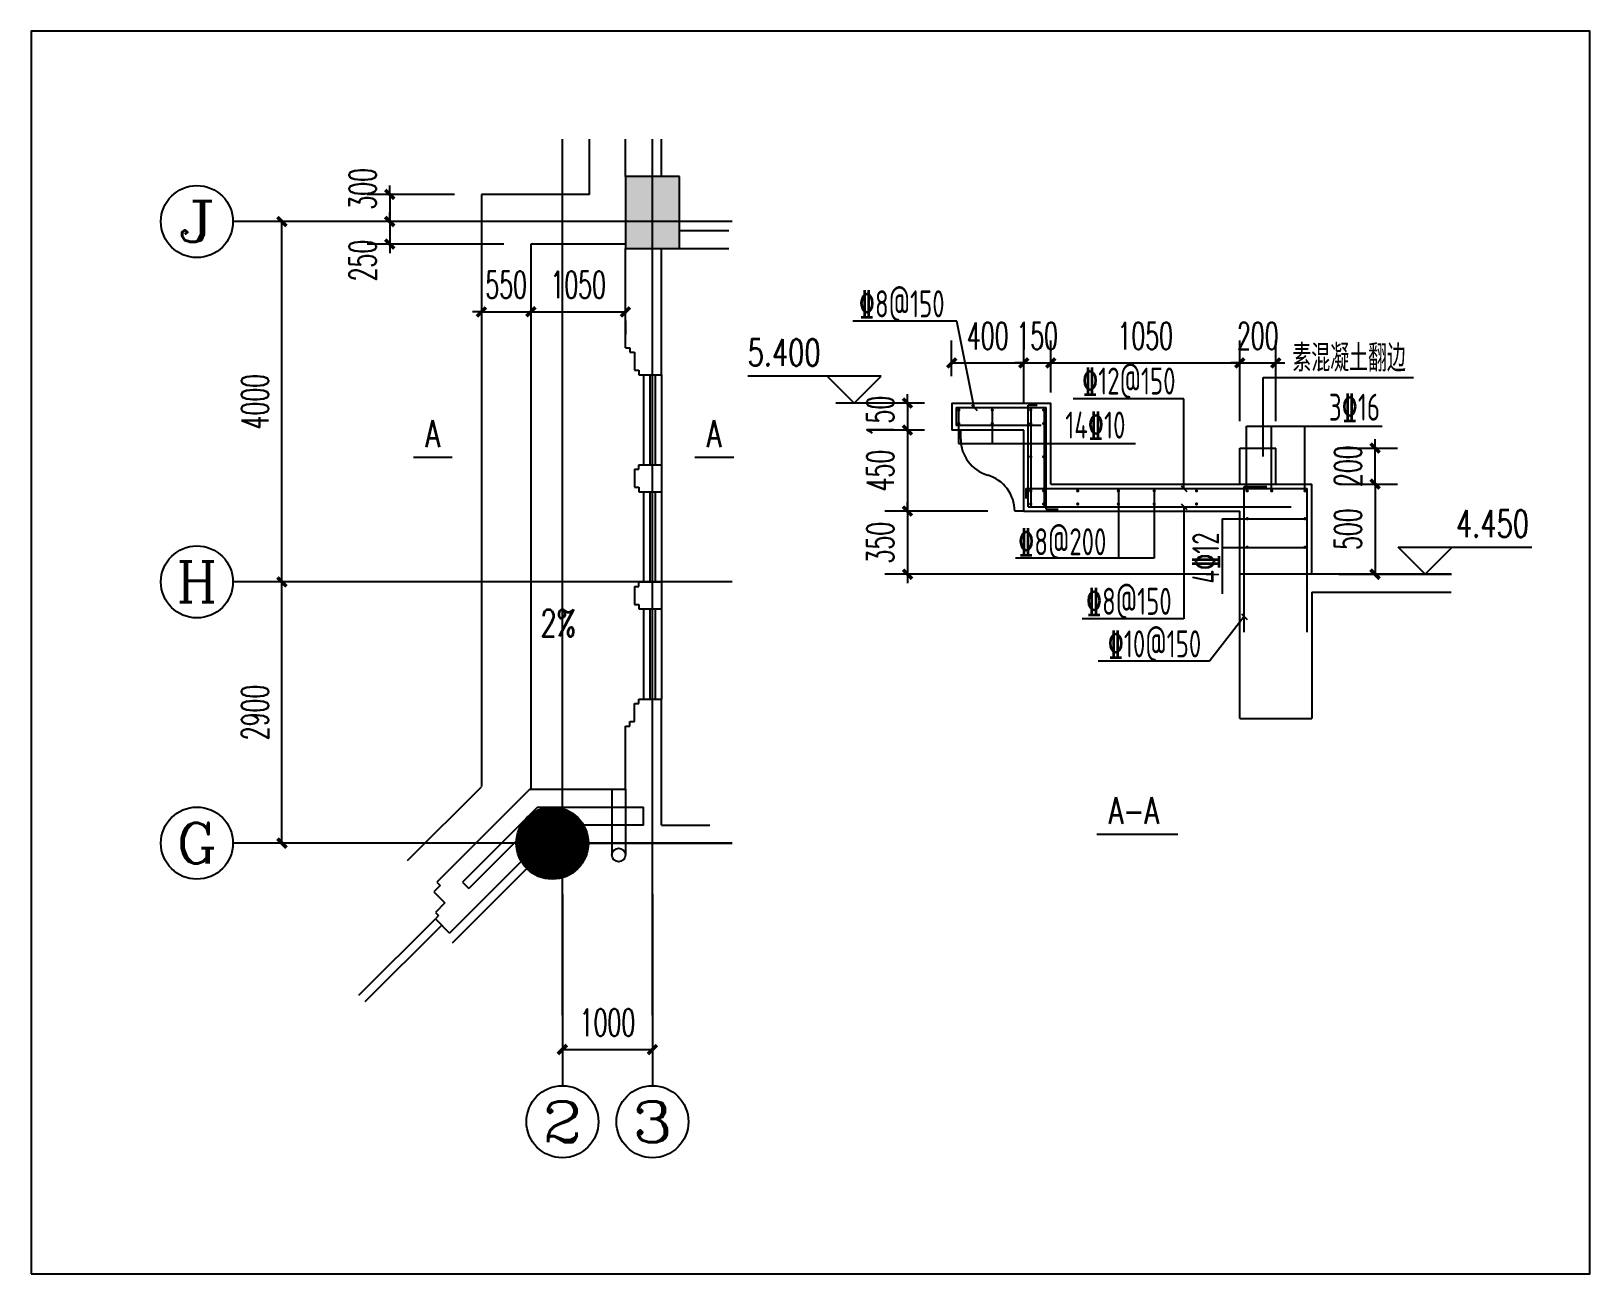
# Model space of a CAD drawing. Extents: x 0 to 125661, y -104936 to 8656.
# Drawn here: x 30927 to 48239, y -54091 to -40297 of the extents above; entities that cross this region are included whole.
import ezdxf
from ezdxf.enums import TextEntityAlignment as Align

# ---------------------------------------------------------------- set-up
doc = ezdxf.new("R2010")
doc.units = 0
doc.header["$LTSCALE"] = 800
doc.header["$MEASUREMENT"] = 0
doc.layers.get('0').update_dxf_attribs({"linetype": 'CONTINUOUS'})
doc.layers.get('Defpoints').update_dxf_attribs({"color": 1, "linetype": 'CONTINUOUS'})
for name, color, linetype in [('3-ban', 84, 'CONTINUOUS'), ('3-liang-s', 120, 'CONTINUOUS'), ('A-墙线', 9, 'CONTINUOUS'), ('A-外包装修', 227, 'CONTINUOUS'), ('A-外窗', 145, 'CONTINUOUS'), ('AXIS', 3, 'CONTINUOUS'), ('AXIS_TEXT', 7, 'CONTINUOUS'), ('COLUMN', 2, 'CONTINUOUS'), ('DIM_ELEV', 3, 'CONTINUOUS'), ('DOTE', 28, 'CONTINUOUS'), ('PUB_HATCH', 8, 'CONTINUOUS'), ('PUB_TEXT', 7, 'CONTINUOUS'), ('R', 1, 'CONTINUOUS'), ('WALL', 50, 'CONTINUOUS'), ('屋面排水', 4, 'CONTINUOUS'), ('看线1', 7, 'CONTINUOUS'), ('雨水管口', 6, 'CONTINUOUS')]:
    doc.layers.add(name, color=color, linetype=linetype)
doc.styles.add('_TCH_AXIS', font='COMPLEX', dxfattribs={"bigfont": 'GBCBIG'})
doc.styles.add('_TCH_DIM', font='SIMPLEX', dxfattribs={"bigfont": 'GBCBIG'})
doc.styles.add('COMPLEX', font='COMPLEX')
doc.styles.add('DIM_FONT', font='SIMPLEX.shx', dxfattribs={"width": 0.6})
doc.styles.add('TSSD_Rein', font='tssdeng.shx', dxfattribs={"width": 0.7, "bigfont": 'hztxt.shx'})
doc.dimstyles.new('DIMN', dxfattribs={"dimtxt": 300, "dimasz": 100, "dimexe": 250, "dimexo": 300, "dimgap": 150, "dimtad": 1, "dimdec": 0, "dimzin": 0, "dimdsep": 46, "dimtxsty": 'DIM_FONT', "dimblk": 'ARCHTICK', "dimcen": 0.09, "dimclrt": 7, "dimazin": 2, "dimtfac": 1, "dimtdec": 0, "dimtix": 1, "dimtmove": 2, "dimatfit": 3, "dimfxl": 0, "dimtolj": 1, "dimtzin": 0, "dimarcsym": 0})

msp = doc.modelspace()

# ---------------------------------------------------------------- texts
at = {"layer": '3-ban', "style": 'TSSD_Rein', "width": 0.7}
for s, p in [('%%1328@150', (40596.1, -43321.2)), ('%%13212@150', (43118.4, -44178.5)), ('3%%13216', (45624.7, -44470)), ('14%%13210', (42747.4, -44668.7)), ('%%1328@200', (42379.6, -45962.2)), ('%%1328@150', (43118.4, -46623.8)), ('%%13210@150', (43403.5, -47096))]:
    msp.add_text(s, height=300, dxfattribs=at).set_placement(p, align=Align.MIDDLE)
msp.add_text('素混凝土翻边', height=300, dxfattribs=at).set_placement((44935.8, -44075.7))
msp.add_text('4%%13212', height=300, rotation=90, dxfattribs=at).set_placement((43971.5, -46144.9), align=Align.MIDDLE)
at = {"layer": '3-liang-s', "style": '_TCH_DIM', "width": 0.705882}
for s, p in [('A', (35304.8, -44913.9)), ('A', (38430.3, -44913.9)), ('A-A', (42894.7, -49097.5))]:
    msp.add_text(s, height=297.5, dxfattribs=at).set_placement(p)
at = {"layer": 'PUB_TEXT', "style": '_TCH_DIM', "width": 0.705882}
for s, p in [('5.400', (38885.6, -44012.3)), ('4.450', (46753.4, -45912.3)), ('2%', (36583.5, -47015.7))]:
    msp.add_text(s, height=297.5, dxfattribs=at).set_placement(p)

# ---------------------------------------------------------------- blocks, each defined once
blk = doc.blocks.new('_YZH')
blk.add_circle((0, 0), 0.5)
at = {"layer": 'PUB_HATCH', "const_width": 0.5}
blk.add_lwpolyline([(-0.25, 0, 1), (0.25, 0, 1)], format="xyb", close=True, dxfattribs=at)
blk = doc.blocks.new('_ArchTick')
at = {"color": 0, "linetype": 'ByBlock', "const_width": 0.4}
blk.add_lwpolyline([(-0.5, -0.5), (0.5, 0.5)], dxfattribs=at)
blk = doc.blocks.new('*D482')
at = {"layer": 'AXIS', "color": 0, "lineweight": -2}
for p, q in [((34830, -46410), (33463, -46410)), ((33713, -49310), (33713, -46410)), ((34830, -49310), (33463, -49310))]:
    blk.add_line(p, q, dxfattribs=at)
at = {"layer": 'Defpoints', "color": 0}
for p in [(33713, -46410), (35130, -46410), (35130, -49310)]:
    blk.add_point(p, dxfattribs=at)
at = {"layer": 'AXIS', "color": 0, "lineweight": -2, "xscale": 100, "yscale": 100, "zscale": 100}
for p, rotation in [((33713, -46410), 90), ((33713, -49310), 270)]:
    blk.add_blockref('_ArchTick', p, dxfattribs=dict(at, rotation=rotation))
at = {"layer": 'AXIS', "color": 7, "insert": (33413, -47860), "char_height": 300, "attachment_point": 5, "rotation": 90, "style": 'DIM_FONT'}
blk.add_mtext('\\A1;2900', dxfattribs=at)
blk = doc.blocks.new('*D483')
at = {"layer": 'AXIS', "color": 0, "lineweight": -2}
for p, q in [((34830, -42410), (33463, -42410)), ((33713, -46410), (33713, -42410)), ((34830, -46410), (33463, -46410))]:
    blk.add_line(p, q, dxfattribs=at)
at = {"layer": 'Defpoints', "color": 0}
for p in [(33713, -42410), (35130, -42410), (35130, -46410)]:
    blk.add_point(p, dxfattribs=at)
at = {"layer": 'AXIS', "color": 0, "lineweight": -2, "xscale": 100, "yscale": 100, "zscale": 100}
for p, rotation in [((33713, -42410), 90), ((33713, -46410), 270)]:
    blk.add_blockref('_ArchTick', p, dxfattribs=dict(at, rotation=rotation))
at = {"layer": 'AXIS', "color": 7, "insert": (33413, -44410), "char_height": 300, "attachment_point": 5, "rotation": 90, "style": 'DIM_FONT'}
blk.add_mtext('\\A1;4000', dxfattribs=at)
blk = doc.blocks.new('*D484')
at = {"layer": 'AXIS', "color": 0, "lineweight": -2}
for p, q in [((36827, -49878), (36827, -51851)), ((37828, -49878), (37828, -51851)), ((36827, -51601), (37828, -51601))]:
    blk.add_line(p, q, dxfattribs=at)
at = {"layer": 'Defpoints', "color": 0}
for p in [(36827, -49578), (37828, -49578), (37828, -51601)]:
    blk.add_point(p, dxfattribs=at)
at = {"layer": 'AXIS', "color": 0, "lineweight": -2, "xscale": 100, "yscale": 100, "zscale": 100, "rotation": 180}
blk.add_blockref('_ArchTick', (36827, -51601), dxfattribs=at)
at = {"layer": 'AXIS', "color": 0, "lineweight": -2, "xscale": 100, "yscale": 100, "zscale": 100}
blk.add_blockref('_ArchTick', (37828, -51601), dxfattribs=at)
at = {"layer": 'AXIS', "color": 7, "insert": (37328, -51301), "char_height": 300, "attachment_point": 5, "style": 'DIM_FONT'}
blk.add_mtext('\\A1;1000', dxfattribs=at)
blk = doc.blocks.new('_AXISO')
blk.add_circle((0, 0), 0.5)
at = {"layer": 'AXIS_TEXT', "style": 'COMPLEX', "width": 1.041667}
blk.add_attdef('A', text='', height=0.56, dxfattribs=at).set_placement((-0.25, -0.28), (0.25, -0.28), align=Align.FIT)
blk = doc.blocks.new('*D485')
at = {"layer": 'AXIS', "color": 0, "lineweight": -2}
for p, q in [((35928, -43412), (35828, -43412)), ((35928, -43346), (35928, -43662)), ((35928, -43412), (36478, -43412)), ((36478, -43346), (36478, -43662)), ((36478, -43412), (36578, -43412))]:
    blk.add_line(p, q, dxfattribs=at)
at = {"layer": 'Defpoints', "color": 0}
for p in [(35928, -43046), (36478, -43046), (36478, -43412)]:
    blk.add_point(p, dxfattribs=at)
at = {"layer": 'AXIS', "color": 0, "lineweight": -2, "xscale": 100, "yscale": 100, "zscale": 100}
blk.add_blockref('_ArchTick', (35928, -43412), dxfattribs=at)
at = {"layer": 'AXIS', "color": 0, "lineweight": -2, "xscale": 100, "yscale": 100, "zscale": 100, "rotation": 180}
blk.add_blockref('_ArchTick', (36478, -43412), dxfattribs=at)
at = {"layer": 'AXIS', "color": 7, "insert": (36203, -43112), "char_height": 300, "attachment_point": 5, "style": 'DIM_FONT'}
blk.add_mtext('\\A1;550', dxfattribs=at)
blk = doc.blocks.new('*D486')
at = {"layer": 'AXIS', "color": 0, "lineweight": -2}
for p, q in [((36478, -43346), (36478, -43662)), ((36478, -43412), (37528, -43412)), ((37528, -43509), (37528, -43662))]:
    blk.add_line(p, q, dxfattribs=at)
at = {"layer": 'Defpoints', "color": 0}
for p in [(36478, -43046), (37528, -43209), (37528, -43412)]:
    blk.add_point(p, dxfattribs=at)
at = {"layer": 'AXIS', "color": 0, "lineweight": -2, "xscale": 100, "yscale": 100, "zscale": 100, "rotation": 180}
blk.add_blockref('_ArchTick', (36478, -43412), dxfattribs=at)
at = {"layer": 'AXIS', "color": 0, "lineweight": -2, "xscale": 100, "yscale": 100, "zscale": 100}
blk.add_blockref('_ArchTick', (37528, -43412), dxfattribs=at)
at = {"layer": 'AXIS', "color": 7, "insert": (37003, -43112), "char_height": 300, "attachment_point": 5, "style": 'DIM_FONT'}
blk.add_mtext('\\A1;1050', dxfattribs=at)
blk = doc.blocks.new('*D487')
at = {"layer": 'AXIS', "color": 0, "lineweight": -2}
for p, q in [((34910, -42110), (34910, -42010)), ((35628, -42110), (34660, -42110)), ((34910, -42110), (34910, -42410)), ((35628, -42410), (34660, -42410)), ((34910, -42410), (34910, -42510))]:
    blk.add_line(p, q, dxfattribs=at)
at = {"layer": 'Defpoints', "color": 0}
for p in [(35928, -42110), (34910, -42410), (35928, -42410)]:
    blk.add_point(p, dxfattribs=at)
at = {"layer": 'AXIS', "color": 0, "lineweight": -2, "xscale": 100, "yscale": 100, "zscale": 100}
for p, rotation in [((34910, -42110), 270), ((34910, -42410), 90)]:
    blk.add_blockref('_ArchTick', p, dxfattribs=dict(at, rotation=rotation))
at = {"layer": 'AXIS', "color": 7, "insert": (34610, -42047), "char_height": 300, "attachment_point": 5, "rotation": 90, "style": 'DIM_FONT'}
blk.add_mtext('\\A1;300', dxfattribs=at)
blk = doc.blocks.new('*D488')
at = {"layer": 'AXIS', "color": 0, "lineweight": -2}
for p, q in [((35628, -42410), (34660, -42410)), ((34910, -42410), (34910, -42310)), ((34910, -42410), (34910, -42660)), ((36178, -42660), (34660, -42660)), ((34910, -42660), (34910, -42760))]:
    blk.add_line(p, q, dxfattribs=at)
at = {"layer": 'Defpoints', "color": 0}
for p in [(35928, -42410), (34910, -42660), (36478, -42660)]:
    blk.add_point(p, dxfattribs=at)
at = {"layer": 'AXIS', "color": 0, "lineweight": -2, "xscale": 100, "yscale": 100, "zscale": 100}
for p, rotation in [((34910, -42410), 270), ((34910, -42660), 90)]:
    blk.add_blockref('_ArchTick', p, dxfattribs=dict(at, rotation=rotation))
at = {"layer": 'AXIS', "color": 7, "insert": (34610, -42843), "char_height": 300, "attachment_point": 5, "rotation": 90, "style": 'DIM_FONT'}
blk.add_mtext('\\A1;250', dxfattribs=at)
blk = doc.blocks.new('*D489')
at = {"layer": 'AXIS', "color": 0, "lineweight": -2}
for p, q in [((40851, -44425), (40410, -44425)), ((40660, -44425), (40660, -44325)), ((40660, -44425), (40660, -44725)), ((40851, -44725), (40410, -44725)), ((40660, -44725), (40660, -44825))]:
    blk.add_line(p, q, dxfattribs=at)
at = {"layer": 'Defpoints', "color": 0}
for p in [(41151, -44425), (40660, -44725), (41151, -44725)]:
    blk.add_point(p, dxfattribs=at)
at = {"layer": 'AXIS', "color": 0, "lineweight": -2, "xscale": 100, "yscale": 100, "zscale": 100}
for p, rotation in [((40660, -44425), 270), ((40660, -44725), 90)]:
    blk.add_blockref('_ArchTick', p, dxfattribs=dict(at, rotation=rotation))
at = {"layer": 'AXIS', "color": 7, "insert": (40360, -44575), "char_height": 300, "attachment_point": 5, "rotation": 90, "style": 'DIM_FONT'}
blk.add_mtext('\\A1;150', dxfattribs=at)
blk = doc.blocks.new('*D490')
at = {"layer": 'AXIS', "color": 0, "lineweight": -2}
for p, q in [((40851, -44725), (40410, -44725)), ((40660, -44725), (40660, -45625)), ((41551, -45625), (40410, -45625))]:
    blk.add_line(p, q, dxfattribs=at)
at = {"layer": 'Defpoints', "color": 0}
for p in [(41151, -44725), (40660, -45625), (41851, -45625)]:
    blk.add_point(p, dxfattribs=at)
at = {"layer": 'AXIS', "color": 0, "lineweight": -2, "xscale": 100, "yscale": 100, "zscale": 100}
for p, rotation in [((40660, -44725), 90), ((40660, -45625), 270)]:
    blk.add_blockref('_ArchTick', p, dxfattribs=dict(at, rotation=rotation))
at = {"layer": 'AXIS', "color": 7, "insert": (40360, -45175), "char_height": 300, "attachment_point": 5, "rotation": 90, "style": 'DIM_FONT'}
blk.add_mtext('\\A1;450', dxfattribs=at)
blk = doc.blocks.new('*D491')
at = {"layer": 'AXIS', "color": 0, "lineweight": -2}
for p, q in [((40660, -45625), (40660, -45525)), ((41551, -45625), (40410, -45625)), ((40660, -45625), (40660, -46325)), ((44051, -46325), (40410, -46325)), ((40660, -46325), (40660, -46425))]:
    blk.add_line(p, q, dxfattribs=at)
at = {"layer": 'Defpoints', "color": 0}
for p in [(41851, -45625), (40660, -46325), (44351, -46325)]:
    blk.add_point(p, dxfattribs=at)
at = {"layer": 'AXIS', "color": 0, "lineweight": -2, "xscale": 100, "yscale": 100, "zscale": 100}
for p, rotation in [((40660, -45625), 270), ((40660, -46325), 90)]:
    blk.add_blockref('_ArchTick', p, dxfattribs=dict(at, rotation=rotation))
at = {"layer": 'AXIS', "color": 7, "insert": (40360, -45975), "char_height": 300, "attachment_point": 5, "rotation": 90, "style": 'DIM_FONT'}
blk.add_mtext('\\A1;350', dxfattribs=at)
blk = doc.blocks.new('*D492')
at = {"layer": 'AXIS', "color": 0, "lineweight": -2}
for p, q in [((45451, -45325), (46104, -45325)), ((45854, -45325), (45854, -46325)), ((45451, -46325), (46104, -46325))]:
    blk.add_line(p, q, dxfattribs=at)
at = {"layer": 'Defpoints', "color": 0}
for p in [(45151, -45325), (45151, -46325), (45854, -46325)]:
    blk.add_point(p, dxfattribs=at)
at = {"layer": 'AXIS', "color": 0, "lineweight": -2, "xscale": 100, "yscale": 100, "zscale": 100}
for p, rotation in [((45854, -45325), 90), ((45854, -46325), 270)]:
    blk.add_blockref('_ArchTick', p, dxfattribs=dict(at, rotation=rotation))
at = {"layer": 'AXIS', "color": 7, "insert": (45554, -45825), "char_height": 300, "attachment_point": 5, "rotation": 90, "style": 'DIM_FONT'}
blk.add_mtext('\\A1;500', dxfattribs=at)
blk = doc.blocks.new('*D493')
at = {"layer": 'AXIS', "color": 0, "lineweight": -2}
for p, q in [((41151, -44125), (41151, -43729)), ((41951, -44425), (41951, -43729)), ((41151, -43979), (41951, -43979))]:
    blk.add_line(p, q, dxfattribs=at)
at = {"layer": 'Defpoints', "color": 0}
for p in [(41951, -43979), (41151, -44425), (41951, -44725)]:
    blk.add_point(p, dxfattribs=at)
at = {"layer": 'AXIS', "color": 0, "lineweight": -2, "xscale": 100, "yscale": 100, "zscale": 100, "rotation": 180}
blk.add_blockref('_ArchTick', (41151, -43979), dxfattribs=at)
at = {"layer": 'AXIS', "color": 0, "lineweight": -2, "xscale": 100, "yscale": 100, "zscale": 100}
blk.add_blockref('_ArchTick', (41951, -43979), dxfattribs=at)
at = {"layer": 'AXIS', "color": 7, "insert": (41551, -43679), "char_height": 300, "attachment_point": 5, "style": 'DIM_FONT'}
blk.add_mtext('\\A1;400', dxfattribs=at)
blk = doc.blocks.new('*D494')
at = {"layer": 'AXIS', "color": 0, "lineweight": -2}
for p, q in [((41951, -44425), (41951, -43729)), ((42251, -44307), (42251, -43729)), ((41951, -43979), (41851, -43979)), ((41951, -43979), (42251, -43979)), ((42251, -43979), (42351, -43979))]:
    blk.add_line(p, q, dxfattribs=at)
at = {"layer": 'Defpoints', "color": 0}
for p in [(42251, -43979), (42251, -44607), (41951, -44725)]:
    blk.add_point(p, dxfattribs=at)
at = {"layer": 'AXIS', "color": 0, "lineweight": -2, "xscale": 100, "yscale": 100, "zscale": 100}
blk.add_blockref('_ArchTick', (41951, -43979), dxfattribs=at)
at = {"layer": 'AXIS', "color": 0, "lineweight": -2, "xscale": 100, "yscale": 100, "zscale": 100, "rotation": 180}
blk.add_blockref('_ArchTick', (42251, -43979), dxfattribs=at)
at = {"layer": 'AXIS', "color": 7, "insert": (42101, -43679), "char_height": 300, "attachment_point": 5, "style": 'DIM_FONT'}
blk.add_mtext('\\A1;150', dxfattribs=at)
blk = doc.blocks.new('*D495')
at = {"layer": 'AXIS', "color": 0, "lineweight": -2}
for p, q in [((42251, -44307), (42251, -43729)), ((44351, -44625), (44351, -43729)), ((42251, -43979), (44351, -43979))]:
    blk.add_line(p, q, dxfattribs=at)
at = {"layer": 'Defpoints', "color": 0}
for p in [(44351, -43979), (42251, -44607), (44351, -44925)]:
    blk.add_point(p, dxfattribs=at)
at = {"layer": 'AXIS', "color": 0, "lineweight": -2, "xscale": 100, "yscale": 100, "zscale": 100, "rotation": 180}
blk.add_blockref('_ArchTick', (42251, -43979), dxfattribs=at)
at = {"layer": 'AXIS', "color": 0, "lineweight": -2, "xscale": 100, "yscale": 100, "zscale": 100}
blk.add_blockref('_ArchTick', (44351, -43979), dxfattribs=at)
at = {"layer": 'AXIS', "color": 7, "insert": (43301, -43679), "char_height": 300, "attachment_point": 5, "style": 'DIM_FONT'}
blk.add_mtext('\\A1;1050', dxfattribs=at)
blk = doc.blocks.new('*D496')
at = {"layer": 'AXIS', "color": 0, "lineweight": -2}
for p, q in [((44351, -44625), (44351, -43729)), ((44751, -44625), (44751, -43729)), ((44351, -43979), (44251, -43979)), ((44351, -43979), (44751, -43979)), ((44751, -43979), (44851, -43979))]:
    blk.add_line(p, q, dxfattribs=at)
at = {"layer": 'Defpoints', "color": 0}
for p in [(44751, -43979), (44351, -44925), (44751, -44925)]:
    blk.add_point(p, dxfattribs=at)
at = {"layer": 'AXIS', "color": 0, "lineweight": -2, "xscale": 100, "yscale": 100, "zscale": 100}
blk.add_blockref('_ArchTick', (44351, -43979), dxfattribs=at)
at = {"layer": 'AXIS', "color": 0, "lineweight": -2, "xscale": 100, "yscale": 100, "zscale": 100, "rotation": 180}
blk.add_blockref('_ArchTick', (44751, -43979), dxfattribs=at)
at = {"layer": 'AXIS', "color": 7, "insert": (44551, -43679), "char_height": 300, "attachment_point": 5, "style": 'DIM_FONT'}
blk.add_mtext('\\A1;200', dxfattribs=at)
blk = doc.blocks.new('*D497')
at = {"layer": 'AXIS', "color": 0, "lineweight": -2}
for p, q in [((45854, -44925), (45854, -44825)), ((45431, -44925), (46104, -44925)), ((45854, -45325), (45854, -44925)), ((45451, -45325), (46104, -45325)), ((45854, -45325), (45854, -45425))]:
    blk.add_line(p, q, dxfattribs=at)
at = {"layer": 'Defpoints', "color": 0}
for p in [(45131, -44925), (45854, -44925), (45151, -45325)]:
    blk.add_point(p, dxfattribs=at)
at = {"layer": 'AXIS', "color": 0, "lineweight": -2, "xscale": 100, "yscale": 100, "zscale": 100}
for p, rotation in [((45854, -44925), 270), ((45854, -45325), 90)]:
    blk.add_blockref('_ArchTick', p, dxfattribs=dict(at, rotation=rotation))
at = {"layer": 'AXIS', "color": 7, "insert": (45554, -45125), "char_height": 300, "attachment_point": 5, "rotation": 90, "style": 'DIM_FONT'}
blk.add_mtext('\\A1;200', dxfattribs=at)

# ---------------------------------------------------------------- dimensions: what is measured, and where the dimension line sits
at = {"layer": 'AXIS'}
for base, p1, p2, picture, middle in [((34910.3, -42410.1), (35927.9, -42110.1), (35927.9, -42410.1), '*D487', (34610.3, -42047.1)), ((34910.3, -42660.1), (35927.9, -42410.1), (36477.9, -42660.1), '*D488', (34610.3, -42842.6))]:
    dim = msp.add_linear_dim(base=base, p1=p1, p2=p2, angle=90, dimstyle='DIMN', dxfattribs=at)
    dim.commit()
    dim.dimension.update_dxf_attribs({"geometry": picture, "text_midpoint": middle, "dimtype": 160})
for p1, p2, distance, picture, middle in [((35130.4, -46410.1), (35130.4, -42410.1), 1417.9, '*D483', (33412.5, -44410.1)), ((35130.4, -49310.1), (35130.4, -46410.1), 1417.9, '*D482', (33412.5, -47860.1)), ((36827.5, -49578.1), (37827.9, -49578.1), -2023, '*D484', (37327.7, -51301.1))]:
    dim = msp.add_aligned_dim(p1=p1, p2=p2, distance=distance, dimstyle='DIMN', dxfattribs=at)
    dim.commit()
    dim.dimension.update_dxf_attribs({"geometry": picture, "text_midpoint": middle})
for base, p1, p2, picture, middle in [((36477.9, -43412.1), (35927.9, -43045.6), (36477.9, -43045.6), '*D485', (36202.9, -43112.1)), ((37527.9, -43412.1), (36477.9, -43045.6), (37527.9, -43208.6), '*D486', (37002.9, -43112.1))]:
    dim = msp.add_linear_dim(base=base, p1=p1, p2=p2, dimstyle='DIMN', dxfattribs=at)
    dim.commit()
    dim.dimension.update_dxf_attribs({"geometry": picture, "text_midpoint": middle})
for base, p1, p2, text, picture, middle in [((41951.2, -43978.7), (41151.2, -44425.1), (41951.2, -44725.1), '400', '*D493', (41551.2, -43678.7)), ((42251.2, -43978.7), (41951.2, -44725.1), (42251.2, -44606.8), '150', '*D494', (42101.2, -43678.7)), ((44351.2, -43978.7), (42251.2, -44606.8), (44351.2, -44925.1), '1050', '*D495', (43301.2, -43678.7)), ((44751.2, -43978.7), (44351.2, -44925.1), (44751.2, -44925.1), '200', '*D496', (44551.2, -43678.7))]:
    dim = msp.add_linear_dim(base=base, p1=p1, p2=p2, text=text, dimstyle='DIMN', dxfattribs=at)
    dim.commit()
    dim.dimension.update_dxf_attribs({"geometry": picture, "text_midpoint": middle})
for base, p1, p2, text, picture, middle in [((40660.2, -44725.1), (41151.2, -44425.1), (41151.2, -44725.1), '150', '*D489', (40360.2, -44575.1)), ((40660.2, -45625.1), (41151.2, -44725.1), (41851.2, -45625.1), '450', '*D490', (40360.2, -45175.1)), ((45853.6, -44925.1), (45151.2, -45325.1), (45130.9, -44925.1), '200', '*D497', (45553.6, -45125.1)), ((45853.6, -46325.1), (45151.2, -45325.1), (45151.2, -46325.1), '500', '*D492', (45553.6, -45825.1)), ((40660.2, -46325.1), (41851.2, -45625.1), (44351.2, -46325.1), '350', '*D491', (40360.2, -45975.1))]:
    dim = msp.add_linear_dim(base=base, p1=p1, p2=p2, angle=90, text=text, dimstyle='DIMN', dxfattribs=at)
    dim.commit()
    dim.dimension.update_dxf_attribs({"geometry": picture, "text_midpoint": middle})

# ---------------------------------------------------------------- hatches: boundary and pattern name
at = {"layer": 'PUB_HATCH'}
msp.add_hatch(color=256, dxfattribs=at).paths.add_polyline_path([(38127.9, -41910.1), (37527.9, -41910.1), (37527.9, -42710.1), (38127.9, -42710.1)])

# ---------------------------------------------------------------- linework, layer by layer
at = {"layer": '3-ban'}
for p, q in [((41208, -43516), (40052.9, -43516)), ((41402.1, -44475.1), (41208, -43516)), ((44610.6, -45017.2), (44610.6, -44142.7)), ((44610.6, -44142.7), (46280.8, -44142.7)), ((43730.3, -44377), (42499.7, -44377)), ((43730.3, -45375.1), (43730.3, -44377)), ((41228, -44501.7), (41228, -44874.7)), ((41601.8, -44501.7), (41601.8, -44874.7)), ((42029.8, -44501.7), (42029.8, -45575.1)), ((42178.1, -44501.7), (42178.1, -45575.1)), ((44425.4, -44680.2), (45932.8, -44680.2)), ((44425.4, -45408.3), (44425.4, -44680.2)), ((44704.3, -45408.3), (44704.3, -44680.2)), ((45075.4, -45408.3), (45075.4, -44680.2)), ((41228, -44874.7), (43192.8, -44874.7)), ((43003.9, -45399.3), (43003.9, -46148.3)), ((43400.8, -45399.3), (43400.8, -46148.3)), ((43730.3, -45575.1), (43730.3, -46818.7)), ((44156.5, -45708.6), (45075.4, -45708.6)), ((44156.5, -45708.6), (44156.5, -46543.8)), ((44156.5, -46027.3), (45075.4, -46027.3)), ((43400.8, -46148.3), (41861.4, -46148.3)), ((43730.3, -46818.7), (42600, -46818.7)), ((44401.2, -46795.4), (44015.4, -47290.8)), ((44015.4, -47290.8), (42779.2, -47290.8))]:
    msp.add_line(p, q, dxfattribs=at)
at = {"layer": '3-liang-s'}
for p, q in [((44351.2, -44925.1), (44751.2, -44925.1)), ((44351.2, -45325.1), (44351.2, -44925.1)), ((44751.2, -45325.1), (44751.2, -44925.1))]:
    msp.add_line(p, q, dxfattribs=at)
at = {"layer": '3-liang-s', "color": 1}
for p, q in [((35173.3, -45025.6), (35604.8, -45025.6)), ((38298.8, -45025.6), (38730.3, -45025.6)), ((42763.2, -49209.3), (43662.7, -49209.3))]:
    msp.add_line(p, q, dxfattribs=at)
at = {"layer": 'A-墙线'}
for p, q in [((37527.9, -41910.1), (37527.9, -41496.1)), ((37927.9, -41910.1), (37927.9, -41496.1)), ((38127.9, -42510.1), (38677.9, -42510.1)), ((37527.9, -43810.1), (37527.9, -42710.1)), ((37927.9, -44110.1), (37927.9, -42710.1)), ((38127.9, -42710.1), (38677.9, -42710.1)), ((37527.9, -43810.1), (37577.9, -43810.1)), ((37577.9, -43810.1), (37577.9, -43860.1)), ((37577.9, -43860.1), (37627.9, -43860.1)), ((37627.9, -43860.1), (37627.9, -44060.1)), ((37627.9, -44060.1), (37677.9, -44060.1)), ((37677.9, -44060.1), (37677.9, -44110.1)), ((37677.9, -44110.1), (37927.9, -44110.1)), ((37627.9, -45160.1), (37627.9, -45360.1)), ((37627.9, -45160.1), (37677.9, -45160.1)), ((37677.9, -45160.1), (37677.9, -45110.1)), ((37677.9, -45110.1), (37927.9, -45110.1)), ((37927.9, -45110.1), (37927.9, -45410.1)), ((37627.9, -45360.1), (37677.9, -45360.1)), ((37677.9, -45360.1), (37677.9, -45410.1)), ((37677.9, -45410.1), (37927.9, -45410.1)), ((37627.9, -46460.1), (37627.9, -46660.1)), ((37627.9, -46460.1), (37677.9, -46460.1)), ((37677.9, -46460.1), (37677.9, -46410.1)), ((37677.9, -46410.1), (37927.9, -46410.1)), ((37927.9, -46410.1), (37927.9, -46710.1)), ((37627.9, -46660.1), (37677.9, -46660.1)), ((37677.9, -46660.1), (37677.9, -46710.1)), ((37677.9, -46710.1), (37927.9, -46710.1)), ((37627.9, -47760.1), (37677.9, -47760.1)), ((37627.9, -47960.1), (37627.9, -47760.1)), ((37677.9, -47760.1), (37677.9, -47710.1)), ((37677.9, -47710.1), (37927.9, -47710.1)), ((37927.9, -49110.1), (37927.9, -47710.1)), ((37527.9, -48710.1), (37527.9, -48010.1)), ((37527.9, -48010.1), (37577.9, -48010.1)), ((37577.9, -47960.1), (37627.9, -47960.1)), ((37577.9, -48010.1), (37577.9, -47960.1)), ((36467.1, -48710.1), (35434, -49743.2)), ((36467.1, -48710.1), (37527.9, -48710.1)), ((36550, -48910.1), (35716.9, -49743.2)), ((36550, -48910.1), (37727.9, -48910.1)), ((37727.9, -49110.1), (37727.9, -48910.1)), ((37727.9, -49110.1), (37062.1, -49110.1)), ((37927.9, -49110.1), (38463.4, -49110.1)), ((36316.4, -49285.1), (35787.6, -49813.9)), ((38463.4, -49310.1), (37115.4, -49310.1)), ((36371.1, -49513.3), (35575.4, -50308.9)), ((35469.4, -49778.6), (35398.7, -49849.3)), ((35398.7, -49849.3), (35522.4, -49973)), ((35434, -49743.2), (35469.4, -49778.6)), ((35716.9, -49743.2), (35787.6, -49813.9)), ((35522.4, -49973), (35416.3, -50079.1)), ((35416.3, -50079.1), (35451.7, -50114.4)), ((35451.7, -50114.4), (35416.3, -50149.8)), ((35416.3, -50149.8), (35575.4, -50308.9))]:
    msp.add_line(p, q, dxfattribs=at)
at = {"layer": 'A-外包装修'}
for p, q in [((37127.9, -42110.1), (37127.9, -41496.1)), ((37127.9, -42110.1), (35927.9, -42110.1)), ((35927.9, -42110.1), (35927.9, -48681)), ((37527.9, -42660.1), (36477.9, -42660.1)), ((36477.9, -42660.1), (36477.9, -48710.1))]:
    msp.add_line(p, q, dxfattribs=at)
msp.add_lwpolyline([(35108.3, -49503.3), (35927.9, -48683.6)], dxfattribs=at)
at = {"layer": 'A-外窗'}
for p, q in [((37727.9, -44110.1), (37727.9, -45110.1)), ((37797.9, -44110.1), (37797.9, -45110.1)), ((37857.9, -44110.1), (37857.9, -45110.1)), ((37927.9, -44110.1), (37927.9, -45110.1)), ((37727.9, -45410.1), (37727.9, -46410.1)), ((37797.9, -45410.1), (37797.9, -46410.1)), ((37857.9, -45410.1), (37857.9, -46410.1)), ((37927.9, -45410.1), (37927.9, -46410.1)), ((37727.9, -46710.1), (37727.9, -47710.1)), ((37797.9, -46710.1), (37797.9, -47710.1)), ((37857.9, -46710.1), (37857.9, -47710.1)), ((37927.9, -46710.1), (37927.9, -47710.1)), ((34567.8, -50998.3), (35416.3, -50149.8)), ((34638.5, -51069), (35487.1, -50220.5))]:
    msp.add_line(p, q, dxfattribs=at)
at = {"layer": 'AXIS'}
for p, q in [((34670.9, -42410.1), (33168.5, -42410.1)), ((34670.9, -46410.1), (33168.5, -46410.1)), ((34670.9, -49310.1), (33168.5, -49310.1)), ((36827.5, -50201.2), (36827.5, -52002.7)), ((37827.9, -50201.2), (37827.9, -52002.7))]:
    msp.add_line(p, q, dxfattribs=at)
at = {"layer": 'COLUMN'}
for p, q in [((38127.9, -41910.1), (37527.9, -41910.1)), ((37527.9, -41910.1), (37527.9, -42710.1)), ((38127.9, -42710.1), (38127.9, -41910.1)), ((37527.9, -42710.1), (38127.9, -42710.1))]:
    msp.add_line(p, q, dxfattribs=at)
at = {"layer": 'DIM_ELEV'}
for p, q in [((40369.6, -44125.1), (38885.6, -44125.1)), ((40069.6, -44425.1), (39769.6, -44125.1)), ((40069.6, -44425.1), (40369.6, -44125.1)), ((40510.2, -44425.1), (39865.7, -44425.1)), ((46409.4, -46325.1), (46109.4, -46025.1)), ((46109.4, -46025.1), (47593.4, -46025.1)), ((46409.4, -46325.1), (46709.4, -46025.1)), ((45630.3, -46325.1), (46701.8, -46325.1))]:
    msp.add_line(p, q, dxfattribs=at)
at = {"layer": 'DOTE'}
for p, q in [((36827.5, -51220.6), (36827.5, -41496.1)), ((37827.9, -51220.6), (37827.9, -41496.1)), ((38712.3, -42410.1), (33884.9, -42410.1)), ((38712.3, -46410.1), (33884.9, -46410.1)), ((38712.3, -49310.1), (33884.9, -49310.1))]:
    msp.add_line(p, q, dxfattribs=at)
msp.add_lwpolyline([(35607.8, -50418), (36715.6, -49310.1), (38712.3, -49310.1)], dxfattribs=at)
at = {"layer": 'PUB_HATCH', "color": 1}
msp.add_lwpolyline([(30927.3, -54090.9), (48239, -54090.9), (48239, -40296.7), (30927.3, -40296.7)], close=True, dxfattribs=at)
at = {"layer": 'R'}
for p, q in [((41201.2, -44475.1), (42201.2, -44475.1)), ((41201.2, -44475.1), (41201.2, -44675.1)), ((41371.2, -44444.2), (41433, -44505.9)), ((42001.2, -45575.1), (42001.2, -44448.1)), ((42001.2, -44448.1), (42101, -44448.1)), ((42201.2, -45603.6), (42201.2, -44475.1)), ((42145.1, -44675.1), (41201.2, -44675.1)), ((43699.4, -45344.2), (43761.2, -45405.9)), ((44401.2, -46966.6), (44401.2, -45349.2)), ((44401.2, -45349.2), (44653.4, -45349.2)), ((41975.1, -45375.1), (45101.2, -45375.1)), ((41975.1, -45375.1), (41975.1, -45486.1)), ((45101.2, -46969), (45101.2, -45375.1)), ((42001.2, -45575.1), (44922.4, -45575.1)), ((42201.2, -45603.6), (42333.9, -45603.6)), ((43699.4, -45544.2), (43761.2, -45605.9)), ((44370.3, -46764.6), (44432.1, -46826.3))]:
    msp.add_line(p, q, dxfattribs=at)
at = {"layer": 'R', "const_width": 18}
for points in [[(41239.7, -44501.7, -1), (41221.7, -44501.7, -1)], [(41610.8, -44501.7, -1), (41592.8, -44501.7, -1)], [(42038.3, -44501.7, -1), (42020.3, -44501.7, -1)], [(42182.2, -44501.7, -1), (42164.2, -44501.7, -1)], [(41239.7, -44652.3, -1), (41221.7, -44652.3, -1)], [(41610.8, -44652.3, -1), (41592.8, -44652.3, -1)], [(42038.3, -44652.3, -1), (42020.3, -44652.3, -1)], [(42182.2, -44652.3, -1), (42164.2, -44652.3, -1)], [(42038.3, -45020.8, -1), (42020.3, -45020.8, -1)], [(42182.2, -45020.8, -1), (42164.2, -45020.8, -1)], [(42038.3, -45399.3, -1), (42020.3, -45399.3, -1)], [(42038.3, -45545.1, -1), (42020.3, -45545.1, -1)], [(42182.2, -45399.3, -1), (42164.2, -45399.3, -1)], [(42182.2, -45545.1, -1), (42164.2, -45545.1, -1)], [(42560.4, -45399.3, -1), (42542.4, -45399.3, -1)], [(42560.4, -45545.1, -1), (42542.4, -45545.1, -1)], [(43012.2, -45399.3, -1), (42994.2, -45399.3, -1)], [(43012.2, -45545.1, -1), (42994.2, -45545.1, -1)], [(43409.8, -45399.3, -1), (43391.8, -45399.3, -1)], [(43409.8, -45545.1, -1), (43391.8, -45545.1, -1)], [(43879.7, -45399.3, -1), (43861.7, -45399.3, -1)], [(43879.7, -45545.1, -1), (43861.7, -45545.1, -1)], [(44442.8, -45399.3, -1), (44424.8, -45399.3, -1)], [(44714.2, -45399.3, -1), (44696.2, -45399.3, -1)], [(45084.4, -45399.3, -1), (45066.4, -45399.3, -1)], [(44442.8, -45708.6, -1), (44424.8, -45708.6, -1)], [(45084.4, -45708.6, -1), (45066.4, -45708.6, -1)], [(44442.8, -46025.2, -1), (44424.8, -46025.2, -1)], [(45084.4, -46025.2, -1), (45066.4, -46025.2, -1)]]:
    msp.add_lwpolyline(points, format="xyb", close=True, dxfattribs=at)
at = {"layer": 'WALL'}
for p, q in [((41151.2, -44425.1), (42251.2, -44425.1)), ((41151.2, -44425.1), (41151.2, -44725.1)), ((42251.2, -45325.1), (42251.2, -44425.1)), ((41951.2, -44725.1), (41151.2, -44725.1)), ((41951.2, -45625.1), (41951.2, -44725.1)), ((42251.2, -45325.1), (45151.2, -45325.1)), ((45151.2, -46325.1), (45151.2, -45325.1)), ((41951.2, -45625.1), (44351.2, -45625.1)), ((44351.2, -47925.1), (44351.2, -45625.1)), ((46699.3, -46325.1), (44351.2, -46325.1)), ((45151.2, -46525.1), (45151.2, -47925.1)), ((45151.2, -46525.1), (46699.3, -46525.1)), ((44351.2, -47925.1), (45151.2, -47925.1))]:
    msp.add_line(p, q, dxfattribs=at)
at = {"layer": '屋面排水'}
msp.add_lwpolyline([(36778.7, -47292.4, 0, 0, 0), (37019.3, -47768.2, 80, 0, 0), (37154.6, -48036, 0, 0, 0)], format="xyseb", dxfattribs=at)
at = {"layer": '看线1'}
for p, q in [((41251.2, -44825.1), (41251.2, -44725.1)), ((41951.2, -45625.1), (41851.2, -45625.1))]:
    msp.add_line(p, q, dxfattribs=at)
for centre, start, end in [((41667.9, -44825.1), 180, 253.7398), ((41434.5, -45625.1), 0, 73.7398)]:
    msp.add_arc(centre, 416.7, start, end, dxfattribs=at)
at = {"layer": '雨水管口'}
for p, q in [((37377.9, -48710.1), (37377.9, -49438.6)), ((37377.9, -48710.1), (37527.9, -48710.1)), ((37527.9, -48710.1), (37527.9, -49434.1))]:
    msp.add_line(p, q, dxfattribs=at)
msp.add_circle((37452.9, -49441.1), 75, dxfattribs=at)

# ---------------------------------------------------------------- block references
at = {"layer": 'AXIS'}
ref = msp.add_blockref('_AXISO', (32768.5, -42410.1), dxfattribs=dict(at, xscale=800, yscale=800, zscale=800))
ref.add_attrib('A', 'J', dxfattribs={"layer": 'AXIS_TEXT', "height": 452.5, "style": '_TCH_AXIS', "width": 1.909091}).set_placement((32542.2, -42636.4), (32994.8, -42636.4), align=Align.FIT)
ref = msp.add_blockref('_AXISO', (32768.5, -46410.1), dxfattribs=dict(at, xscale=800, yscale=800, zscale=800))
ref.add_attrib('A', 'H', dxfattribs={"layer": 'AXIS_TEXT', "height": 452.5, "style": '_TCH_AXIS', "width": 1.05}).set_placement((32542.2, -46636.4), (32994.8, -46636.4), align=Align.FIT)
ref = msp.add_blockref('_AXISO', (32768.5, -49310.1), dxfattribs=dict(at, xscale=800, yscale=800, zscale=800))
ref.add_attrib('A', 'G', dxfattribs={"layer": 'AXIS_TEXT', "height": 452.5, "style": '_TCH_AXIS', "width": 1.166667}).set_placement((32542.2, -49536.4), (32994.8, -49536.4), align=Align.FIT)
ref = msp.add_blockref('_AXISO', (36827.5, -52402.7), dxfattribs=dict(at, xscale=800, yscale=800, zscale=800))
ref.add_attrib('A', '2', dxfattribs={"layer": 'AXIS_TEXT', "height": 452.5, "style": '_TCH_AXIS', "width": 1.5}).set_placement((36601.2, -52628.9), (37053.7, -52628.9), align=Align.FIT)
ref = msp.add_blockref('_AXISO', (37827.9, -52402.7), dxfattribs=dict(at, xscale=800, yscale=800, zscale=800))
ref.add_attrib('A', '3', dxfattribs={"layer": 'AXIS_TEXT', "height": 452.5, "style": '_TCH_AXIS', "width": 1.5}).set_placement((37601.6, -52628.9), (38054.2, -52628.9), align=Align.FIT)
at = {"layer": 'COLUMN', "xscale": 800, "yscale": 800, "zscale": 800}
msp.add_blockref('_YZH', (36715.6, -49310.1), dxfattribs=at)

msp.set_redraw_order([(e.dxf.handle, doc.entitydb.next_handle()) for e in msp.query("TEXT MTEXT ATTDEF DIMENSION ARC_DIMENSION")])  # texts and dimensions are drawn at this point

doc.saveas('drawing.dxf')
